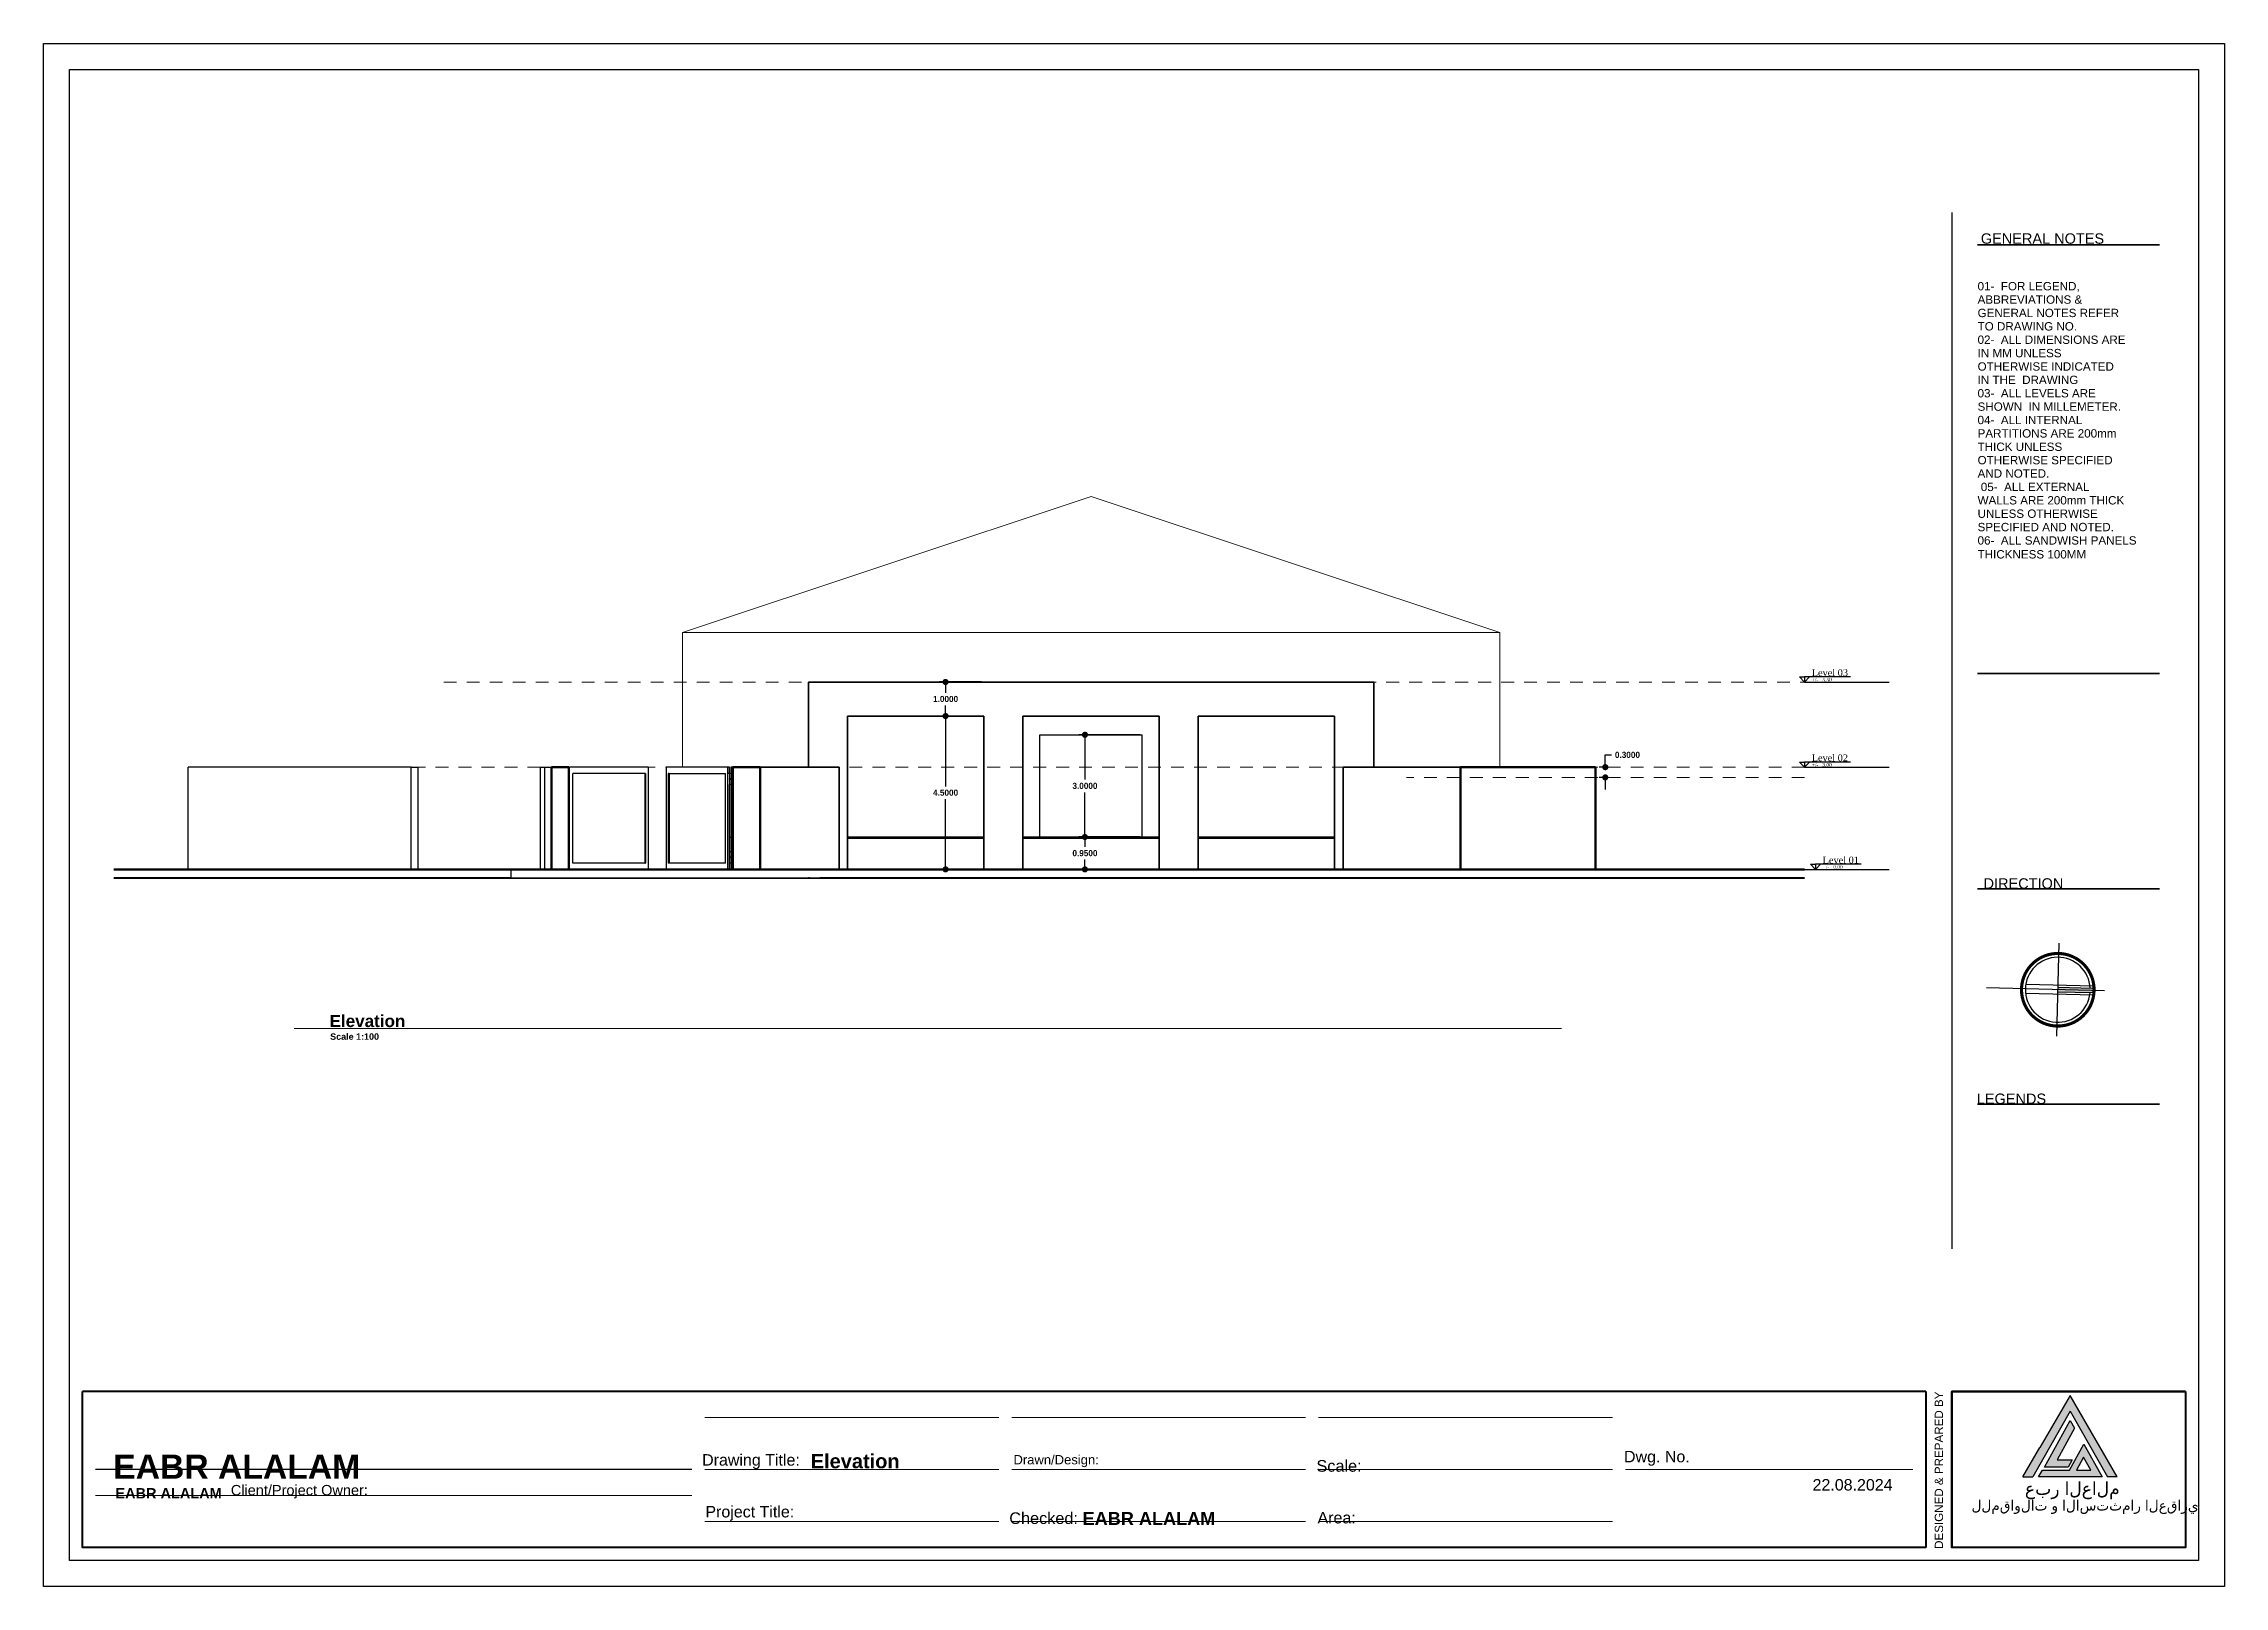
# Model space of a CAD drawing. Header units: metres. Extents: x 2164 to 2480, y 2851 to 3062.
# Drawn here: x 2231.8 to 2295.8, y 2853.4 to 2898.7 of the extents above; entities that cross this region are included whole.
import ezdxf

# ---------------------------------------------------------------- set-up
doc = ezdxf.new("R2010")
doc.units = ezdxf.units.M
doc.header["$MEASUREMENT"] = 0
doc.linetypes.add('DASHED2', pattern=[0.375, 0.25, -0.125])
doc.linetypes.add('JIS_02_0.7', pattern=[1.35, 0.75, -0.6])
doc.layers.get('0').update_dxf_attribs({"linetype": 'CONTINUOUS'})
doc.layers.get('Defpoints').update_dxf_attribs({"linetype": 'CONTINUOUS'})
doc.layers.add('G-ANNO-TTLB', color=250, linetype='CONTINUOUS', lineweight=18)
doc.layers.add('G-ANNO-TTLB-MEDM', color=250, linetype='CONTINUOUS', lineweight=35)
doc.layers.add('SIMBOLO', color=7, linetype='CONTINUOUS')
doc.styles.add('Arial', font='arial.ttf', dxfattribs={"height": 0.05})
doc.styles.add('Arial_1', font='arial.ttf', dxfattribs={"height": 238.125})
doc.styles.add('Arial_2', font='arial.ttf', dxfattribs={"height": 0.12})
doc.styles.add('Arial_3', font='arial.ttf', dxfattribs={"height": 118.023952})
doc.styles.add('Arial_B_3', font='arialbd.ttf', dxfattribs={"height": 2.5})
doc.styles.get("Standard").update_dxf_attribs({"font": 'bold.shx', "bigfont": 'whgtxt.shx'})
doc.dimstyles.new('STANDARD$0', dxfattribs={"dimtxt": 0.2, "dimasz": 0.08, "dimexe": 0.18, "dimexo": 0.0625, "dimgap": 0.09, "dimtad": 0, "dimtih": 1, "dimtoh": 1, "dimzin": 0, "dimdsep": 46, "dimtxsty": 'Arial', "dimblk": 'DOT', "dimcen": 0.09, "dimse1": 1, "dimse2": 1, "dimadec": 0, "dimazin": 3, "dimtfac": 1, "dimtofl": 0, "dimtmove": 0, "dimatfit": 3, "dimfxl": 1, "dimtolj": 1, "dimtzin": 0, "dimarcsym": 0})

msp = doc.modelspace()

# ---------------------------------------------------------------- texts
at = {"attachment_point": 1}
for s, width, gutter_width, heights, insert, char_height in [('{\\fTimes New Roman|b0|i0|c0|p18;Level 03}', 1.9758893, 1, [0.47827], (2283.6973, 2880.30522), 0.2), ('\\pxi-3,l4,t4;{\\fTimes New Roman|b0|i0|c0|p18;+/-^I5.50}', 1.0202224, 0.51634, [0.24695], (2283.5985, 2880.05095), 0.1032672), ('{\\fTimes New Roman|b0|i0|c0|p18;Level 02}', 1.9758893, 1, [0.47827], (2283.6973, 2877.80522), 0.2), ('\\pxi-3,l4,t4;{\\fTimes New Roman|b0|i0|c0|p18;+/-^I3.00}', 1.0202224, 0.51634, [0.24695], (2283.5985, 2877.55095), 0.1032672), ('{\\fTimes New Roman|b0|i0|c0|p18;Level 01}', 1.9758893, 1, [0.47827], (2284.0191, 2874.80522), 0.2), ('\\pxi-3,l4,t4;{\\fTimes New Roman|b0|i0|c0|p18;+/-^I0.00}', 1.0202224, 0.51634, [0.24695], (2283.9203, 2874.55095), 0.1032672)]:
    msp.add_mtext_dynamic_manual_height_columns(s, width=width, gutter_width=gutter_width, heights=heights, dxfattribs=dict(at, insert=insert, char_height=char_height))
at = {"color": 18, "lineweight": 5, "true_color": 0x000000, "attachment_point": 9, "style": 'Arial_B_3'}
for s, insert, char_height, width in [('\\pxql;Elevation ', (2245.84737, 2869.79656), 0.3581588, 5.6737171), ('\\pxql;Scale 1:100', (2243.17518, 2869.42559), 0.1884122, 2.9847029)]:
    msp.add_mtext(s, dxfattribs=dict(at, insert=insert, char_height=char_height, width=width))
at = {"layer": 'G-ANNO-TTLB', "color": 18, "lineweight": 9, "true_color": 0x000000, "attachment_point": 9}
for s, insert, char_height, width, style in [('GENERAL NOTES', (2292.28469, 2892.79169), 0.3049549, 4.4739574, 'Arial_1'), ('DIRECTION', (2291.08637, 2873.85974), 0.304955, 2.518129, 'Arial_1'), ('LEGENDS', (2290.58073, 2867.54066), 0.304955, 2.518129, 'Arial_1'), ('EABR ALALAM', (2241.07255, 2856.5428), 0.7081312, 11.2177513, 'Arial_B_3'), ('Drawing Title: ', (2253.98222, 2856.8271), 0.3360671, 3.5698257, 'Arial_1'), ('\\pxql;Elevation ', (2260.95801, 2856.84398), 0.4200839, 6.6546939, 'Arial_B_3'), ('Drawn/Design:', (2262.76128, 2856.88253), 0.2734246, 2.3775734, 'Arial'), ('Scale:', (2270.48041, 2856.74461), 0.341781, 1.4683434, 'Arial'), ('Dwg. No.', (2280.11577, 2856.92452), 0.336067, 2.357432, 'Arial_1'), ('{\\fArial|b1|i0|c0|p34;EABR ALALAM}', (2237.0063, 2855.96367), 0.3049549, 6.7965036, 'Arial_1'), ('Client/Project Owner:', (2241.29725, 2855.96367), 0.3049549, 6.7965036, 'Arial_1'), ('22.08.2024', (2286.07212, 2856.19277), 0.336067, 4.6070958, 'Arial_1'), ('Project Title:', (2253.81785, 2855.30649), 0.3360671, 4.6070958, 'Arial_1'), ('Checked: ', (2262.15008, 2855.20996), 0.341781, 2.2813038, 'Arial'), ('Area:            ', (2270.30729, 2855.22712), 0.3360671, 3.8527175, 'Arial_1'), ('EABR ALALAM ', (2266.18433, 2855.18575), 0.3807404, 10.7976025, 'Arial_B_3')]:
    msp.add_mtext(s, dxfattribs=dict(at, insert=insert, char_height=char_height, width=width, style=style))
at = {"layer": 'G-ANNO-TTLB', "lineweight": 9, "attachment_point": 1, "style": 'Arial_3'}
for s, insert, char_height, width in [('01-  FOR LEGEND, ', (2288.56825, 2891.67199), 0.2444569, 3.8200299), ('ABBREVIATIONS & ', (2288.56825, 2891.27918), 0.2444569, 3.8993777), ('GENERAL NOTES REFER ', (2288.56825, 2890.88637), 0.2444569, 5.2709611), ('TO DRAWING NO.', (2288.56825, 2890.49355), 0.2444569, 3.6273281), ('02-  ALL DIMENSIONS ARE ', (2288.56825, 2890.10074), 0.2444569, 5.4409921), ('IN MM UNLESS ', (2288.56825, 2889.70793), 0.2444569, 4.2167689), ('OTHERWISE INDICATED ', (2288.56825, 2889.31512), 0.2444569, 5.0669239), ('IN THE  DRAWING', (2288.56825, 2888.92231), 0.2444569, 3.6613343), ('03-  ALL LEVELS ARE ', (2288.56825, 2888.5295), 0.2444569, 4.4208061), ('04-  ALL INTERNAL ', (2288.56825, 2887.74388), 0.2444569, 3.9107131), ('SHOWN  IN MILLEMETER.', (2288.56825, 2888.13669), 0.2444569, 4.2847813), ('THICK UNLESS ', (2288.56825, 2886.95826), 0.2444569, 3.1852474), ('PARTITIONS ARE 200mm ', (2288.56825, 2887.35107), 0.2444569, 5.1462717), ('OTHERWISE SPECIFIED ', (2288.56825, 2886.56545), 0.2444569, 5.0215823), ('AND NOTED.', (2288.56825, 2886.17263), 0.244457, 2.607142), (' 05-  ALL EXTERNAL ', (2288.56825, 2885.77982), 0.2444569, 4.1827627), ('WALLS ARE 200mm THICK ', (2288.56825, 2885.38701), 0.2444569, 5.4409921), ('SPECIFIED AND NOTED.', (2288.56825, 2884.60139), 0.2444569, 4.9308991), ('UNLESS OTHERWISE ', (2288.56825, 2884.9942), 0.2444569, 4.5114893), ('06-  ALL SANDWISH PANELS THICKNESS 100MM ', (2288.56825, 2884.20858), 0.2444569, 5.4409921)]:
    msp.add_mtext(s, dxfattribs=dict(at, insert=insert, char_height=char_height, width=width))
at = {"layer": 'G-ANNO-TTLB', "color": 18, "lineweight": 9, "true_color": 0x000000, "insert": (2287.55699, 2859.10173), "char_height": 0.2438352, "width": 5.5711698, "attachment_point": 9, "rotation": 90, "style": 'Arial_2'}
msp.add_mtext('DESIGNED & PREPARED BY', dxfattribs=at)

# ---------------------------------------------------------------- blocks, each defined once
blk = doc.blocks.new('722')
h = blk.add_hatch(color=256)
h.dxf.hatch_style = 1
h.paths.add_polyline_path([(3077.57, 1809.545), (3076.401, 1807.542), (3075.743, 1806.413), (3076.123, 1806.412), (3077.567, 1808.937), (3079.01, 1806.412), (3079.381, 1806.412)])
at = {"true_color": 0x597a7d}
h = blk.add_hatch(color=137, dxfattribs=at)
h.dxf.hatch_style = 1
h.paths.add_polyline_path([(3076.571, 1806.775), (3077.484, 1806.775), (3077.645, 1807.067), (3077.062, 1807.067), (3077.737, 1808.279), (3077.567, 1808.577)])
h = blk.add_hatch(color=256)
h.dxf.hatch_style = 1
h.paths.add_polyline_path([(3078.803, 1806.408), (3078.088, 1807.664), (3077.546, 1806.669), (3076.495, 1806.67), (3076.342, 1806.408)])
h.paths.add_polyline_path([(3078.359, 1806.668), (3077.811, 1806.668), (3078.085, 1807.161)], flags=16)
at = {"color": 18, "true_color": 0x000000}
for p, q in [((3077.57, 1809.545), (3076.401, 1807.542)), ((3079.381, 1806.412), (3077.57, 1809.545)), ((3077.567, 1808.937), (3076.123, 1806.412)), ((3076.571, 1806.775), (3077.567, 1808.577)), ((3077.737, 1808.279), (3077.062, 1807.067)), ((3077.567, 1808.937), (3079.01, 1806.412)), ((3077.567, 1808.577), (3077.737, 1808.279)), ((3075.743, 1806.413), (3076.401, 1807.542)), ((3077.546, 1806.669), (3078.088, 1807.664)), ((3078.088, 1807.664), (3078.803, 1806.408)), ((3076.342, 1806.408), (3076.495, 1806.67)), ((3076.495, 1806.67), (3077.546, 1806.669)), ((3077.484, 1806.775), (3076.571, 1806.775)), ((3077.062, 1807.067), (3077.645, 1807.067)), ((3077.645, 1807.067), (3077.484, 1806.775)), ((3078.085, 1807.161), (3077.811, 1806.668)), ((3077.811, 1806.668), (3078.359, 1806.668)), ((3078.359, 1806.668), (3078.085, 1807.161)), ((3075.743, 1806.413), (3076.123, 1806.412)), ((3078.803, 1806.408), (3076.342, 1806.408)), ((3079.381, 1806.412), (3079.01, 1806.412))]:
    blk.add_line(p, q, dxfattribs=at)
at = {"lineweight": 40}
blk.add_lwpolyline([(3082.012, 1809.695), (3082.012, 1803.688), (3073.001, 1803.688), (3073.001, 1809.695)], close=True, dxfattribs=at)
at = {"insert": (3075.822, 1806.212), "char_height": 0.50059, "attachment_point": 1}
blk.add_mtext_dynamic_manual_height_columns('{\\fArial|b0|i0|c178|p34;عبر العالم}', width=4.30973, gutter_width=2.781, heights=[0.718], dxfattribs=at)
at = {"color": 137, "true_color": 0x597a7d, "insert": (3073.761, 1805.509), "char_height": 0.4, "attachment_point": 1}
blk.add_mtext_dynamic_manual_height_columns('{\\fArial|b0|i0|c178|p34;للمقاولات و الاستثمار العقاري}', width=11.09147, gutter_width=2.781, heights=[0.764], dxfattribs=at)
blk = doc.blocks.new('dfgedfgfff')
at = {"layer": 'SIMBOLO'}
for p, q in [((310.314, 153.52), (310.314, 150.553)), ((310.203, 153.251), (310.203, 151.54)), ((310.257, 153.219), (310.257, 152.347)), ((310.372, 153.219), (310.372, 152.347)), ((310.426, 153.251), (310.426, 151.54)), ((309.148, 152.347), (311.48, 152.347))]:
    blk.add_line(p, q, dxfattribs=at)
at = {"layer": 'SIMBOLO', "const_width": 0.0778}
blk.add_lwpolyline([(309.403, 152.347, 1), (311.225, 152.347, 1)], format="xyb", close=True, dxfattribs=at)
at = {"layer": 'SIMBOLO'}
blk.add_arc((310.314, 152.347), 0.815, 94.0608, 85.9392, dxfattribs=at)
blk.add_solid([(310.257, 152.347), (310.372, 152.347), (310.257, 153.219), (310.372, 153.219)], dxfattribs=at)
blk = doc.blocks.new('_Dot')
at = {"color": 0, "linetype": 'ByBlock', "lineweight": -2}
blk.add_line((-0.5, 0), (-1, 0), dxfattribs=at)
at = {"color": 0, "linetype": 'ByBlock', "const_width": 0.5}
blk.add_lwpolyline([(-0.25, 0, 1), (0.25, 0, 1)], format="xyb", close=True, dxfattribs=at)
blk = doc.blocks.new('*D137')
at = {"color": 0, "lineweight": -2, "transparency": 16777216}
for p, q in [((2277.581, 2877.431), (2277.456, 2877.431)), ((2277.636, 2877.611), (2277.636, 2877.791)), ((2277.636, 2877.791), (2277.816, 2877.791)), ((2277.581, 2877.131), (2277.456, 2877.131)), ((2277.636, 2876.951), (2277.636, 2876.771))]:
    blk.add_line(p, q, dxfattribs=at)
at = {"layer": 'Defpoints', "color": 0, "transparency": 16777216}
for p in [(2277.636, 2877.431), (2277.644, 2877.431), (2277.644, 2877.131)]:
    blk.add_point(p, dxfattribs=at)
at = {"color": 0, "lineweight": -2, "transparency": 16777216, "xscale": 0.18, "yscale": 0.18, "zscale": 0.18}
for p, rotation in [((2277.636, 2877.431), 270), ((2277.636, 2877.131), 90)]:
    blk.add_blockref('_Dot', p, dxfattribs=dict(at, rotation=rotation))
at = {"color": 0, "lineweight": 30, "transparency": 16777216, "insert": (2278.286, 2877.791), "char_height": 0.18, "attachment_point": 5}
blk.add_mtext('\\A1;0.3000', dxfattribs=at)
blk = doc.blocks.new('*D138')
at = {"color": 0, "lineweight": -2, "transparency": 16777216}
for p, q in [((2259.322, 2878.931), (2258.083, 2878.931)), ((2258.263, 2878.751), (2258.263, 2876.867)), ((2258.263, 2874.611), (2258.263, 2876.495)), ((2259.322, 2874.431), (2258.083, 2874.431))]:
    blk.add_line(p, q, dxfattribs=at)
at = {"layer": 'Defpoints', "color": 0, "transparency": 16777216}
for p in [(2259.385, 2878.931), (2258.263, 2874.431), (2259.385, 2874.431)]:
    blk.add_point(p, dxfattribs=at)
at = {"color": 0, "lineweight": -2, "transparency": 16777216, "xscale": 0.18, "yscale": 0.18, "zscale": 0.18}
for p, rotation in [((2258.263, 2878.931), 90), ((2258.263, 2874.431), 270)]:
    blk.add_blockref('_Dot', p, dxfattribs=dict(at, rotation=rotation))
at = {"color": 0, "lineweight": 30, "transparency": 16777216, "insert": (2258.263, 2876.681), "char_height": 0.18, "attachment_point": 5}
blk.add_mtext('\\A1;4.5000', dxfattribs=at)
blk = doc.blocks.new('*D139')
at = {"color": 0, "lineweight": -2, "transparency": 16777216}
for p, q in [((2260.598, 2875.381), (2262.535, 2875.381)), ((2262.355, 2875.201), (2262.355, 2875.092)), ((2260.598, 2874.431), (2262.535, 2874.431)), ((2262.355, 2874.611), (2262.355, 2874.72))]:
    blk.add_line(p, q, dxfattribs=at)
at = {"layer": 'Defpoints', "color": 0, "transparency": 16777216}
for p in [(2260.535, 2875.381), (2260.535, 2874.431), (2262.355, 2874.431)]:
    blk.add_point(p, dxfattribs=at)
at = {"color": 0, "lineweight": -2, "transparency": 16777216, "xscale": 0.18, "yscale": 0.18, "zscale": 0.18}
for p, rotation in [((2262.355, 2875.381), 90), ((2262.355, 2874.431), 270)]:
    blk.add_blockref('_Dot', p, dxfattribs=dict(at, rotation=rotation))
at = {"color": 0, "lineweight": 30, "transparency": 16777216, "insert": (2262.355, 2874.906), "char_height": 0.18, "attachment_point": 5}
blk.add_mtext('\\A1;0.9500', dxfattribs=at)
blk = doc.blocks.new('*D140')
at = {"color": 0, "lineweight": -2, "transparency": 16777216}
for p, q in [((2263.972, 2878.381), (2262.175, 2878.381)), ((2262.355, 2878.201), (2262.355, 2877.072)), ((2262.355, 2875.561), (2262.355, 2876.689)), ((2263.972, 2875.381), (2262.175, 2875.381))]:
    blk.add_line(p, q, dxfattribs=at)
at = {"layer": 'Defpoints', "color": 0, "transparency": 16777216}
for p in [(2262.355, 2878.381), (2264.035, 2878.381), (2264.035, 2875.381)]:
    blk.add_point(p, dxfattribs=at)
at = {"color": 0, "lineweight": -2, "transparency": 16777216, "xscale": 0.18, "yscale": 0.18, "zscale": 0.18}
for p, rotation in [((2262.355, 2878.381), 90), ((2262.355, 2875.381), 270)]:
    blk.add_blockref('_Dot', p, dxfattribs=dict(at, rotation=rotation))
at = {"color": 0, "lineweight": 30, "transparency": 16777216, "insert": (2262.355, 2876.881), "char_height": 0.18, "attachment_point": 5}
blk.add_mtext('\\A1;3.0000', dxfattribs=at)
blk = doc.blocks.new('*D141')
at = {"color": 0, "lineweight": -2, "transparency": 16777216}
for p, q in [((2259.322, 2879.931), (2258.083, 2879.931)), ((2258.263, 2879.751), (2258.263, 2879.616)), ((2259.322, 2878.931), (2258.083, 2878.931)), ((2258.263, 2879.111), (2258.263, 2879.245))]:
    blk.add_line(p, q, dxfattribs=at)
at = {"layer": 'Defpoints', "color": 0, "transparency": 16777216}
for p in [(2258.263, 2879.931), (2259.385, 2879.931), (2259.385, 2878.931)]:
    blk.add_point(p, dxfattribs=at)
at = {"color": 0, "lineweight": -2, "transparency": 16777216, "xscale": 0.18, "yscale": 0.18, "zscale": 0.18}
for p, rotation in [((2258.263, 2879.931), 90), ((2258.263, 2878.931), 270)]:
    blk.add_blockref('_Dot', p, dxfattribs=dict(at, rotation=rotation))
at = {"color": 0, "lineweight": 30, "transparency": 16777216, "insert": (2258.263, 2879.431), "char_height": 0.18, "attachment_point": 5}
blk.add_mtext('\\A1;1.0000', dxfattribs=at)

# ---------------------------------------------------------------- dimensions: what is measured, and where the dimension line sits
at = {"color": 244, "lineweight": 30, "true_color": 0x991b1e}
for p1, p2, distance, picture, middle in [((2259.38451, 2878.93071), (2259.38451, 2879.93071), 1.12195, '*D141', (2258.26256, 2879.43071)), ((2259.38451, 2878.93071), (2259.38451, 2874.43071), -1.12195, '*D138', (2258.26256, 2876.68071)), ((2264.03451, 2875.38071), (2264.03451, 2878.38071), 1.67947, '*D140', (2262.35505, 2876.88071)), ((2277.64368, 2877.13071), (2277.64368, 2877.43071), 0.00742, '*D137', (2278.2856, 2877.79071)), ((2260.53451, 2875.38071), (2260.53451, 2874.43071), 1.82053, '*D139', (2262.35505, 2874.90571))]:
    dim = msp.add_aligned_dim(p1=p1, p2=p2, distance=distance, dimstyle='STANDARD$0', override={"dimtxt": 0.18, "dimasz": 0.18, "dimexo": 0.063, "dimdec": 4, "dimtxsty": 'Standard', "dimse1": 0, "dimse2": 0, "dimazin": 0, "dimtdec": 4, "dimldrblk": 'Dot'}, dxfattribs=at)
    dim.commit()
    dim.dimension.update_dxf_attribs({"geometry": picture, "text_midpoint": middle})

# ---------------------------------------------------------------- linework, layer by layer
at = {"color": 18, "true_color": 0x000000}
for p, q in [((2231.77527, 2853.38382), (2231.77527, 2898.66963)), ((2279.87846, 2898.66963), (2295.8158, 2898.66963)), ((2295.8158, 2898.66963), (2295.8158, 2887.39965))]:
    msp.add_line(p, q, dxfattribs=at)
at = {"color": 18, "lineweight": 30, "true_color": 0x000000}
for p, q in [((2287.81074, 2893.71411), (2287.81074, 2863.29486)), ((2250.81208, 2856.81456), (2233.30005, 2856.81456))]:
    msp.add_line(p, q, dxfattribs=at)
at = {"color": 252, "lineweight": 18, "true_color": 0x939598}
for p, q in [((2262.53451, 2885.38071), (2250.53451, 2881.38071)), ((2262.53451, 2885.38071), (2274.53451, 2881.38071)), ((2250.53451, 2881.38071), (2274.53451, 2881.38071)), ((2250.53451, 2877.43071), (2250.53451, 2881.38071)), ((2274.53451, 2877.43071), (2274.53451, 2881.38071))]:
    msp.add_line(p, q, dxfattribs=at)
at = {"color": 251, "linetype": 'JIS_02_0.7', "lineweight": 9, "ltscale": 0.5, "true_color": 0x636466}
for p, q in [((2243.52987, 2879.93071), (2283.48695, 2879.93071)), ((2283.48695, 2877.43071), (2240.46675, 2877.43071)), ((2283.48695, 2877.13071), (2271.8004, 2877.13071))]:
    msp.add_line(p, q, dxfattribs=at)
at = {"lineweight": 35}
for p, q in [((2254.23451, 2877.43071), (2254.23451, 2879.93071)), ((2255.38451, 2879.93071), (2254.23451, 2879.93071)), ((2259.38451, 2879.93071), (2255.38451, 2879.93071)), ((2260.53451, 2879.93071), (2259.38451, 2879.93071)), ((2264.53451, 2879.93071), (2260.53451, 2879.93071)), ((2265.68451, 2879.93071), (2264.53451, 2879.93071)), ((2269.68451, 2879.93071), (2265.68451, 2879.93071)), ((2270.83451, 2879.93071), (2269.68451, 2879.93071)), ((2270.83451, 2879.93071), (2270.83451, 2877.43071)), ((2259.38451, 2878.93071), (2255.38451, 2878.93071)), ((2255.38451, 2875.38071), (2255.38451, 2878.93071)), ((2259.38451, 2875.38071), (2259.38451, 2878.93071)), ((2260.53451, 2878.93071), (2264.53451, 2878.93071)), ((2260.53451, 2875.38071), (2260.53451, 2878.93071)), ((2264.53451, 2875.38071), (2264.53451, 2878.93071)), ((2265.68451, 2878.93071), (2269.68451, 2878.93071)), ((2265.68451, 2875.38071), (2265.68451, 2878.93071)), ((2269.68451, 2875.38071), (2269.68451, 2878.93071)), ((2252.82017, 2877.43071), (2254.23451, 2877.43071)), ((2255.13451, 2877.43071), (2254.23451, 2877.43071)), ((2255.13451, 2874.43071), (2255.13451, 2877.43071)), ((2269.93451, 2874.43071), (2269.93451, 2877.43071)), ((2270.83451, 2877.43071), (2269.93451, 2877.43071)), ((2270.83451, 2877.43071), (2273.3853, 2877.43071)), ((2255.38451, 2875.34071), (2255.38451, 2875.38071)), ((2255.38451, 2874.43071), (2255.38451, 2875.34071)), ((2259.38451, 2875.34071), (2259.38451, 2875.38071)), ((2259.38451, 2874.43071), (2259.38451, 2875.34071)), ((2260.53451, 2875.34071), (2260.53451, 2875.38071)), ((2260.53451, 2874.43071), (2260.53451, 2875.34071)), ((2264.53451, 2875.34071), (2264.53451, 2875.38071)), ((2264.53451, 2874.43071), (2264.53451, 2875.34071)), ((2265.68451, 2875.34071), (2265.68451, 2875.38071)), ((2265.68451, 2874.43071), (2265.68451, 2875.34071)), ((2269.68451, 2875.34071), (2269.68451, 2875.38071)), ((2269.68451, 2874.43071), (2269.68451, 2875.34071)), ((2260.53451, 2874.43071), (2259.38451, 2874.43071))]:
    msp.add_line(p, q, dxfattribs=at)
for p, q in [((2283.48695, 2879.93071), (2285.97078, 2879.93071)), ((2284.83153, 2880.07909), (2283.63534, 2880.07909)), ((2261.03451, 2875.38071), (2261.03451, 2878.38071)), ((2261.03451, 2878.38071), (2264.03451, 2878.38071)), ((2264.03451, 2875.38071), (2264.03451, 2878.38071)), ((2236.02481, 2877.43071), (2236.02505, 2877.43071)), ((2236.02481, 2874.43071), (2236.02481, 2877.43071)), ((2236.02505, 2874.43071), (2236.02505, 2877.43071)), ((2242.56505, 2877.43071), (2236.02505, 2877.43071)), ((2242.56505, 2874.43071), (2242.56505, 2877.43071)), ((2242.56505, 2877.43071), (2242.76498, 2877.43071)), ((2242.76498, 2877.43071), (2242.76498, 2874.43071)), ((2246.36759, 2877.43071), (2246.49462, 2877.43071)), ((2246.36759, 2874.43071), (2246.36759, 2877.43071)), ((2246.49462, 2874.43071), (2246.49462, 2877.43071)), ((2246.49462, 2877.43071), (2246.69455, 2877.43071)), ((2247.19706, 2877.43071), (2247.19569, 2877.43071)), ((2247.19706, 2877.43071), (2247.21685, 2877.43071)), ((2247.19706, 2877.2466), (2247.19706, 2877.43071)), ((2249.52577, 2877.43072), (2247.21685, 2877.43071)), ((2247.21685, 2877.24659), (2247.21685, 2877.43071)), ((2249.52722, 2877.43071), (2249.52577, 2877.43072)), ((2249.52577, 2877.43072), (2249.5258, 2874.43178)), ((2249.52722, 2877.43071), (2249.52725, 2874.43178)), ((2250.05635, 2877.43062), (2250.05634, 2874.43167)), ((2250.53451, 2877.43063), (2250.05635, 2877.43062)), ((2250.53451, 2877.43063), (2250.53451, 2877.43071)), ((2251.87109, 2877.43065), (2250.53451, 2877.43063)), ((2251.92, 2877.43064), (2251.87109, 2877.43065)), ((2251.87109, 2877.24653), (2251.87109, 2877.43065)), ((2251.92, 2877.24653), (2251.92, 2877.43064)), ((2251.96096, 2877.43071), (2251.96096, 2877.24653)), ((2252.01434, 2877.43071), (2251.96096, 2877.43071)), ((2283.48695, 2877.43071), (2285.97078, 2877.43071)), ((2284.83153, 2877.57909), (2283.63534, 2877.57909)), ((2247.19569, 2877.2466), (2247.19706, 2877.2466)), ((2247.19569, 2877.08975), (2247.19569, 2877.08155)), ((2247.19706, 2877.08975), (2247.19569, 2877.08975)), ((2247.19706, 2877.08155), (2247.19569, 2877.08155)), ((2247.19569, 2877.08155), (2247.19569, 2876.92471)), ((2247.19569, 2876.92471), (2247.19706, 2876.92471)), ((2247.19569, 2876.92471), (2247.19569, 2874.9487)), ((2247.19859, 2877.2466), (2247.19706, 2877.2466)), ((2247.19706, 2877.08155), (2247.19706, 2877.08975)), ((2247.19859, 2877.08975), (2247.19706, 2877.08975)), ((2247.19859, 2877.08155), (2247.19706, 2877.08155)), ((2247.19709, 2874.9487), (2247.19706, 2876.92471)), ((2247.19859, 2876.92471), (2247.19706, 2876.92471)), ((2247.19859, 2877.2466), (2247.19859, 2877.08975)), ((2247.19859, 2877.2466), (2247.21685, 2877.24659)), ((2247.19859, 2877.08155), (2247.19859, 2876.92471)), ((2247.21688, 2874.43176), (2247.21685, 2877.24659)), ((2249.43155, 2877.24661), (2247.31321, 2877.2466)), ((2247.31324, 2874.61588), (2247.31321, 2877.2466)), ((2249.43155, 2877.24661), (2249.42975, 2874.6159)), ((2249.45028, 2877.24661), (2249.43155, 2877.24661)), ((2249.45028, 2877.24661), (2249.4503, 2874.6159)), ((2250.11568, 2877.24651), (2250.11567, 2874.61579)), ((2250.14043, 2877.24651), (2250.11568, 2877.24651)), ((2250.14043, 2877.24651), (2251.79535, 2877.24653)), ((2250.14043, 2877.24651), (2250.14186, 2874.61579)), ((2251.79534, 2874.61582), (2251.79535, 2877.24653)), ((2251.87108, 2874.4317), (2251.87109, 2877.24653)), ((2251.9133, 2877.24653), (2251.87109, 2877.24653)), ((2251.91326, 2877.08149), (2251.91326, 2876.92464)), ((2251.91326, 2877.08149), (2251.91999, 2877.08149)), ((2251.91999, 2876.92464), (2251.91326, 2876.92464)), ((2251.9133, 2877.24653), (2251.9133, 2877.08969)), ((2251.92, 2877.24653), (2251.9133, 2877.24653)), ((2251.91999, 2877.08969), (2251.9133, 2877.08969)), ((2251.91999, 2877.08149), (2251.91999, 2877.08969)), ((2251.92195, 2877.08969), (2251.91999, 2877.08969)), ((2251.91999, 2877.08149), (2251.96096, 2877.08149)), ((2251.91999, 2875.38071), (2251.91999, 2876.92464)), ((2251.95721, 2876.92464), (2251.91999, 2876.92464)), ((2251.96096, 2877.24653), (2251.92, 2877.24653)), ((2251.92195, 2877.08969), (2251.92231, 2877.08969)), ((2251.96073, 2877.08969), (2251.92231, 2877.08969)), ((2251.93818, 2877.24653), (2251.93818, 2877.26293)), ((2251.93818, 2877.08149), (2251.93818, 2877.08969)), ((2251.95721, 2876.92464), (2251.95725, 2876.92464)), ((2251.95725, 2876.92464), (2251.96078, 2876.92464)), ((2251.96096, 2877.08969), (2251.96073, 2877.08969)), ((2251.96096, 2876.92464), (2251.96078, 2876.92464)), ((2251.96311, 2877.24653), (2251.96096, 2877.24653)), ((2251.96096, 2877.08969), (2251.96096, 2877.08149)), ((2251.96311, 2877.08969), (2251.96096, 2877.08969)), ((2251.96316, 2877.08149), (2251.96096, 2877.08149)), ((2251.96096, 2876.92464), (2251.96096, 2875.38071)), ((2251.96316, 2876.92464), (2251.96096, 2876.92464)), ((2251.96311, 2877.24653), (2251.96311, 2877.08969)), ((2251.96316, 2877.08149), (2251.96316, 2876.92464)), ((2247.19709, 2874.9487), (2247.19569, 2874.9487)), ((2247.19569, 2874.9487), (2247.19569, 2874.79186)), ((2247.19569, 2874.79186), (2247.19709, 2874.79186)), ((2247.19569, 2874.79186), (2247.19569, 2874.78366)), ((2247.19569, 2874.78366), (2247.19569, 2874.62682)), ((2247.19709, 2874.78366), (2247.19569, 2874.78366)), ((2247.19861, 2874.9487), (2247.19709, 2874.9487)), ((2247.19709, 2874.78366), (2247.19709, 2874.79186)), ((2247.19861, 2874.79186), (2247.19709, 2874.79186)), ((2247.19862, 2874.78366), (2247.19709, 2874.78366)), ((2247.19861, 2874.79186), (2247.19861, 2874.9487)), ((2247.19862, 2874.62682), (2247.19862, 2874.78366)), ((2251.91326, 2874.7918), (2251.91326, 2874.94864)), ((2251.91999, 2874.94864), (2251.91326, 2874.94864)), ((2251.91326, 2874.7918), (2251.91999, 2874.7918)), ((2251.9133, 2874.62675), (2251.9133, 2874.7836)), ((2251.9133, 2874.7836), (2251.91999, 2874.7836)), ((2251.91999, 2875.38071), (2251.96096, 2875.38071)), ((2251.91999, 2874.94864), (2251.91999, 2875.38071)), ((2251.96096, 2874.94864), (2251.91999, 2874.94864)), ((2251.91999, 2874.7836), (2251.91999, 2874.7918)), ((2251.9572, 2874.7918), (2251.91999, 2874.7918)), ((2251.91999, 2874.7836), (2251.96096, 2874.7836)), ((2251.93817, 2874.7918), (2251.93817, 2874.7836)), ((2251.95725, 2874.7918), (2251.9572, 2874.7918)), ((2251.95725, 2874.7918), (2251.96096, 2874.7918)), ((2251.96096, 2875.38071), (2251.96096, 2874.94864)), ((2251.96316, 2874.94864), (2251.96096, 2874.94864)), ((2251.96096, 2874.7918), (2251.96096, 2874.7836)), ((2251.96096, 2874.7918), (2251.96316, 2874.7918)), ((2251.9631, 2874.7836), (2251.96096, 2874.7836)), ((2251.9631, 2874.62675), (2251.9631, 2874.7836)), ((2251.96316, 2874.7918), (2251.96316, 2874.94864)), ((2255.88451, 2875.38071), (2255.38451, 2875.38071)), ((2259.38451, 2875.34071), (2255.38451, 2875.34071)), ((2258.88451, 2875.38071), (2255.88451, 2875.38071)), ((2259.38451, 2875.38071), (2258.88451, 2875.38071)), ((2260.63451, 2875.38071), (2260.53451, 2875.38071)), ((2264.53451, 2875.34071), (2260.53451, 2875.34071)), ((2263.63451, 2875.38071), (2260.63451, 2875.38071)), ((2264.53451, 2875.38071), (2263.63451, 2875.38071)), ((2269.68451, 2875.38071), (2265.68451, 2875.38071)), ((2269.68451, 2875.34071), (2265.68451, 2875.34071)), ((2245.50099, 2874.18071), (2233.83329, 2874.18071)), ((2233.83329, 2874.17071), (2254.23836, 2874.17071)), ((2236.02481, 2874.43071), (2236.02505, 2874.43071)), ((2236.02505, 2874.43071), (2242.56505, 2874.43071)), ((2242.56505, 2874.43071), (2242.76498, 2874.43071)), ((2242.76498, 2874.43071), (2245.50099, 2874.43071)), ((2245.50099, 2874.18071), (2245.50099, 2874.43071)), ((2245.50099, 2874.43071), (2246.36759, 2874.43071)), ((2245.50099, 2874.18071), (2250.08394, 2874.18071)), ((2246.36759, 2874.43071), (2246.49462, 2874.43071)), ((2246.49462, 2874.43071), (2246.69455, 2874.43071)), ((2246.69455, 2874.43071), (2247.19569, 2874.43071)), ((2247.19569, 2874.62682), (2247.19569, 2874.43071)), ((2247.19569, 2874.62682), (2247.19709, 2874.62682)), ((2247.19569, 2874.43071), (2249.45364, 2874.43071)), ((2247.19709, 2874.43176), (2247.19709, 2874.62682)), ((2247.19862, 2874.62682), (2247.19709, 2874.62682)), ((2247.19709, 2874.43176), (2247.21688, 2874.43176)), ((2249.45364, 2874.43174), (2247.21688, 2874.43176)), ((2249.42975, 2874.6159), (2247.31324, 2874.61588)), ((2249.42975, 2874.6159), (2249.43656, 2874.6159)), ((2249.43656, 2874.6159), (2249.4503, 2874.6159)), ((2249.47325, 2874.43174), (2249.45364, 2874.43174)), ((2249.45364, 2874.43174), (2249.45364, 2874.43071)), ((2249.45364, 2874.43071), (2249.47325, 2874.43071)), ((2249.47325, 2874.43174), (2249.47325, 2874.43071)), ((2249.51114, 2874.43174), (2249.47325, 2874.43174)), ((2249.47325, 2874.43071), (2249.52859, 2874.43071)), ((2249.5258, 2874.43178), (2249.51114, 2874.43174)), ((2249.52725, 2874.43178), (2249.5258, 2874.43178)), ((2249.52859, 2874.43174), (2249.52725, 2874.43178)), ((2249.53005, 2874.43174), (2249.52859, 2874.43174)), ((2249.52859, 2874.43174), (2249.52859, 2874.43071)), ((2249.52859, 2874.43071), (2249.53005, 2874.43071)), ((2249.53005, 2874.43174), (2249.53005, 2874.43071)), ((2249.53005, 2874.43071), (2250.05276, 2874.43071)), ((2250.05276, 2874.43164), (2250.05634, 2874.43167)), ((2250.05276, 2874.43164), (2250.05276, 2874.43071)), ((2250.05276, 2874.43071), (2250.09628, 2874.43071)), ((2250.05634, 2874.43167), (2250.09628, 2874.43164)), ((2250.08394, 2874.18071), (2250.08402, 2874.18068)), ((2250.08402, 2874.18068), (2250.11011, 2874.18071)), ((2250.10337, 2874.43167), (2250.09628, 2874.43164)), ((2250.09628, 2874.43164), (2250.09628, 2874.43071)), ((2250.09628, 2874.43071), (2250.14505, 2874.43071)), ((2250.10337, 2874.43167), (2250.14505, 2874.43164)), ((2250.11011, 2874.18071), (2250.11019, 2874.18068)), ((2250.11019, 2874.18068), (2250.11027, 2874.18071)), ((2250.11027, 2874.18071), (2254.26855, 2874.18071)), ((2250.14186, 2874.61579), (2250.11567, 2874.61579)), ((2251.79534, 2874.61582), (2250.14186, 2874.61579)), ((2250.14505, 2874.43164), (2250.53451, 2874.43168)), ((2250.14505, 2874.43164), (2250.14505, 2874.43071)), ((2250.14505, 2874.43071), (2250.53451, 2874.43071)), ((2250.53451, 2874.43168), (2251.87108, 2874.4317)), ((2250.53451, 2874.43071), (2250.53451, 2874.43168)), ((2250.53451, 2874.43071), (2251.96096, 2874.43071)), ((2251.91998, 2874.4317), (2251.87108, 2874.4317)), ((2251.9133, 2874.62675), (2251.91999, 2874.62675)), ((2251.91998, 2874.4317), (2251.91999, 2874.62675)), ((2251.91999, 2874.62675), (2251.96096, 2874.62675)), ((2251.93817, 2874.62675), (2251.93817, 2874.61036)), ((2251.96096, 2874.62675), (2251.96096, 2874.43071)), ((2251.9631, 2874.62675), (2251.96096, 2874.62675)), ((2251.96096, 2874.43071), (2252.01434, 2874.43071)), ((2252.01434, 2874.43071), (2252.82017, 2874.43071)), ((2255.13451, 2874.43071), (2252.82017, 2874.43071)), ((2254.26855, 2874.18071), (2254.23395, 2874.17968)), ((2254.23395, 2874.17968), (2254.23836, 2874.17071)), ((2254.23836, 2874.17071), (2254.57407, 2874.18071)), ((2254.23836, 2874.17071), (2283.48695, 2874.17071)), ((2254.26855, 2874.18071), (2254.57407, 2874.18071)), ((2283.48695, 2874.18071), (2254.57407, 2874.18071)), ((2255.38451, 2874.43071), (2255.13451, 2874.43071)), ((2259.38451, 2874.43071), (2255.38451, 2874.43071)), ((2264.53451, 2874.43071), (2260.53451, 2874.43071)), ((2265.68451, 2874.43071), (2264.53451, 2874.43071)), ((2269.68451, 2874.43071), (2265.68451, 2874.43071)), ((2269.93451, 2874.43071), (2269.68451, 2874.43071)), ((2273.3853, 2874.43071), (2269.93451, 2874.43071)), ((2283.48695, 2874.43071), (2277.34565, 2874.43071)), ((2283.48695, 2874.43071), (2285.97078, 2874.43071)), ((2285.15333, 2874.57909), (2283.95714, 2874.57909))]:
    msp.add_line(p, q)
at = {"lineweight": 60}
for p, q in [((2246.69455, 2877.43071), (2246.69455, 2874.43071)), ((2247.19569, 2877.43071), (2246.69455, 2877.43071)), ((2247.19569, 2877.43071), (2247.19569, 2877.2466)), ((2252.01434, 2877.43071), (2252.01434, 2874.43071)), ((2252.01434, 2877.43071), (2252.82017, 2877.43071)), ((2252.82017, 2874.43071), (2252.82017, 2877.43071)), ((2273.3853, 2874.43071), (2273.3853, 2877.43071)), ((2273.3853, 2877.43071), (2274.53451, 2877.43071)), ((2274.53451, 2877.43071), (2277.34565, 2877.43071)), ((2277.34565, 2874.43071), (2277.34565, 2877.43071)), ((2247.19569, 2877.2466), (2247.19569, 2874.43071)), ((2233.83329, 2874.43071), (2283.48695, 2874.43071)), ((2277.34565, 2874.43071), (2273.3853, 2874.43071))]:
    msp.add_line(p, q, dxfattribs=at)
at = {"color": 18, "lineweight": 5, "true_color": 0x000000}
for p, q in [((2239.1284, 2869.76433), (2276.352, 2869.76433)), ((2259.8235, 2858.33934), (2251.19328, 2858.33934)), ((2268.83492, 2858.33934), (2260.20469, 2858.33934)), ((2277.84634, 2858.33934), (2269.21611, 2858.33934)), ((2259.8235, 2856.81456), (2251.19328, 2856.81456)), ((2268.83492, 2856.81456), (2260.20469, 2856.81456)), ((2277.84634, 2856.81456), (2269.21611, 2856.81456)), ((2286.66716, 2856.81456), (2278.22753, 2856.81456)), ((2250.81208, 2856.05218), (2233.30005, 2856.05218)), ((2259.8235, 2855.28979), (2251.19328, 2855.28979)), ((2268.83492, 2855.28979), (2260.20469, 2855.28979)), ((2277.84634, 2855.28979), (2269.21611, 2855.28979))]:
    msp.add_line(p, q, dxfattribs=at)
at = {"color": 18, "lineweight": 40, "true_color": 0x000000}
for p, q in [((2287.04835, 2859.10173), (2232.91885, 2859.10173)), ((2287.04835, 2859.10173), (2287.04835, 2854.5274)), ((2287.81074, 2859.10173), (2287.81074, 2854.5274)), ((2294.67222, 2859.10173), (2287.81074, 2859.10173))]:
    msp.add_line(p, q, dxfattribs=at)
at = {"color": 18, "true_color": 0x000000}
msp.add_lwpolyline([(2231.77527, 2898.66963), (2295.8158, 2898.66963), (2295.8158, 2853.38382), (2231.77527, 2853.38382)], close=True, dxfattribs=at)
at = {"color": 18, "lineweight": 30, "true_color": 0x000000}
msp.add_lwpolyline([(2232.53766, 2897.90724), (2295.05342, 2897.90724), (2295.05342, 2854.14621), (2232.53766, 2854.14621)], close=True, dxfattribs=at)
for points in [[(2283.48695, 2879.93071), (2283.33857, 2880.07909), (2283.33857, 2880.07909), (2283.48695, 2880.07909)], [(2283.48695, 2879.93071), (2283.63534, 2880.07909), (2283.63534, 2880.07909), (2283.48695, 2880.07909)], [(2283.48695, 2877.43071), (2283.33857, 2877.57909), (2283.33857, 2877.57909), (2283.48695, 2877.57909)], [(2283.48695, 2877.43071), (2283.63534, 2877.57909), (2283.63534, 2877.57909), (2283.48695, 2877.57909)], [(2283.80875, 2874.43071), (2283.66036, 2874.57909), (2283.66036, 2874.57909), (2283.80875, 2874.57909)], [(2283.80875, 2874.43071), (2283.95714, 2874.57909), (2283.95714, 2874.57909), (2283.80875, 2874.57909)]]:
    msp.add_lwpolyline(points, close=True)
at = {"color": 18, "lineweight": 40, "true_color": 0x000000}
for points in [[(2287.04835, 2854.5274), (2232.91885, 2854.5274), (2232.91885, 2859.10173)], [(2294.67222, 2859.10173), (2294.67222, 2854.5274), (2287.81074, 2854.5274)], [(2294.67222, 2859.10173), (2294.67222, 2854.5274), (2287.81074, 2854.5274)]]:
    msp.add_lwpolyline(points, dxfattribs=at)
at = {"layer": 'G-ANNO-TTLB-MEDM', "color": 18, "true_color": 0x000000}
for p, q in [((2288.56825, 2892.76113), (2293.91476, 2892.76113)), ((2288.56825, 2880.18173), (2293.91476, 2880.18173)), ((2288.56825, 2873.85974), (2293.91476, 2873.85974)), ((2288.56825, 2867.53774), (2293.91476, 2867.53774))]:
    msp.add_line(p, q, dxfattribs=at)

# ---------------------------------------------------------------- block references
at = {"lineweight": 0, "xscale": 1.169874465653505, "yscale": 1.169874465653505, "zscale": 1.169874465653505, "rotation": 268.5692345853097}
msp.add_blockref('dfgedfgfff', (2121.81678, 3238.26213), dxfattribs=at)
at = {"color": 18, "linetype": 'DASHED2', "true_color": 0x000000, "xscale": 0.7614807728145377, "yscale": 0.7614807728145377, "zscale": 0.7614807728145377}
msp.add_blockref('722', (-52.22034, 1481.05364), dxfattribs=at)

msp.set_redraw_order([(e.dxf.handle, doc.entitydb.next_handle()) for e in msp.query("TEXT MTEXT ATTDEF DIMENSION ARC_DIMENSION")])  # texts and dimensions are drawn at this point

doc.saveas('drawing.dxf')
